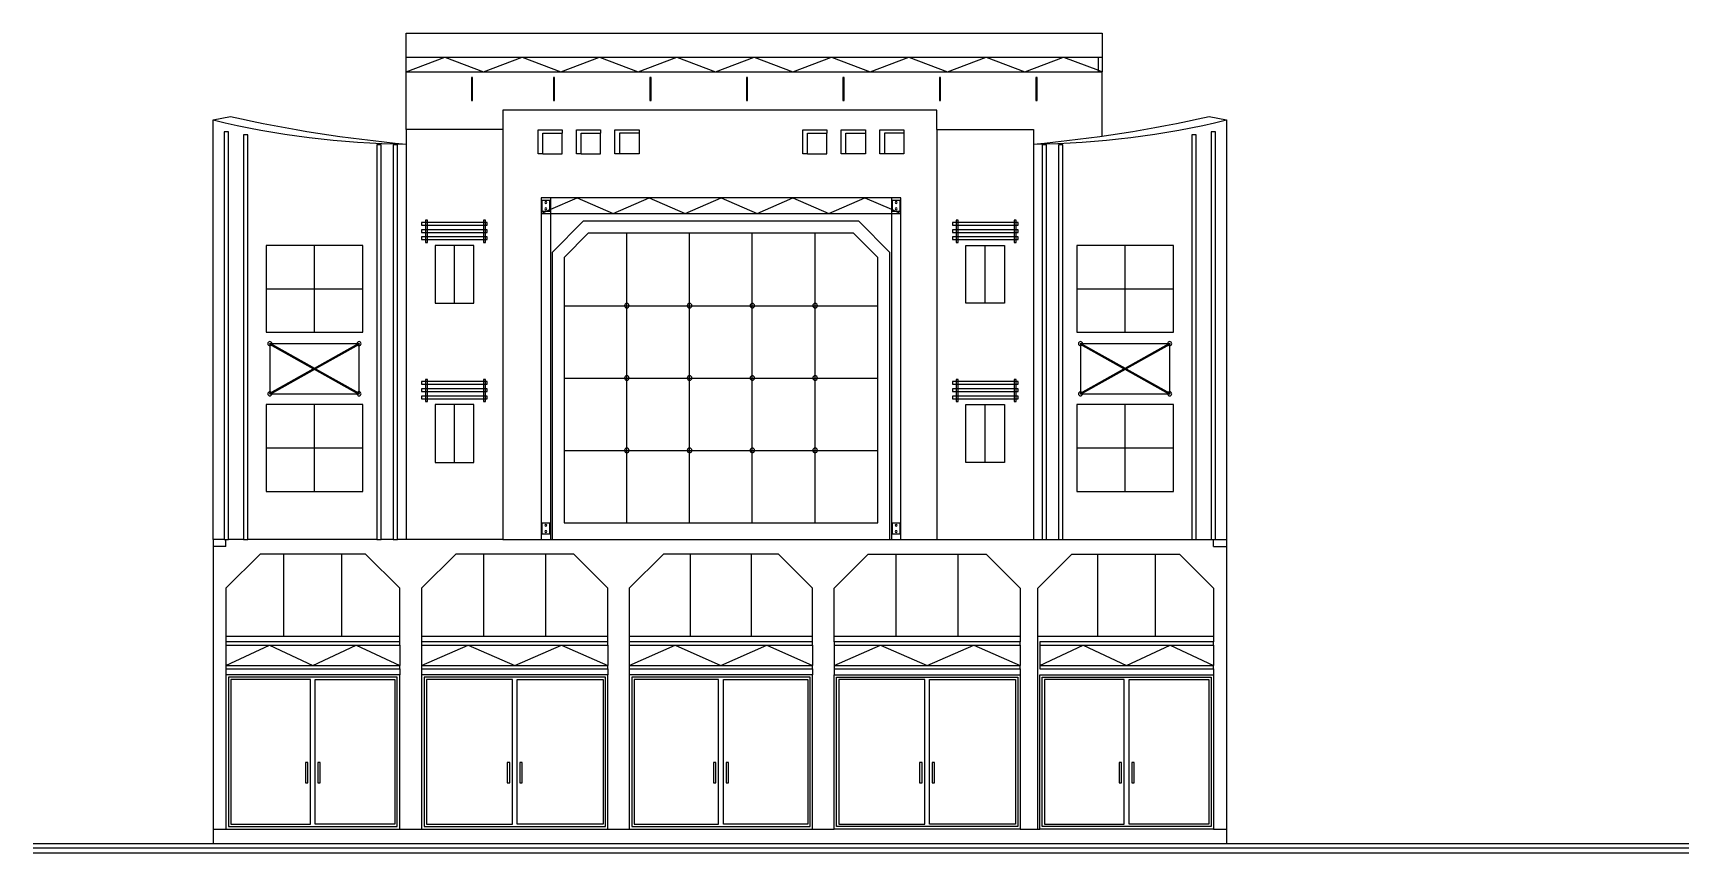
# Model space of a CAD drawing. Header units: inches. Extents: x 407.4 to 441.7, y 117.1 to 134.1.
import ezdxf

# ---------------------------------------------------------------- set-up
doc = ezdxf.new("R2010")
doc.units = ezdxf.units.IN
for name, color, linetype, lineweight in [('01_SOURCE_ARCHITECTURE', 7, 'Continuous', 25), ('02_OPENING_BOUNDARIES', 7, 'Continuous', 25), ('03_NEW_GLAZING', 7, 'Continuous', 25), ('04_EXPOSED_METAL', 7, 'Continuous', 25), ('05_TENSION_BRACES', 7, 'Continuous', 25), ('06_SOLAR_FINS', 7, 'Continuous', 25), ('07_FIXINGS', 7, 'Continuous', 25)]:
    doc.layers.add(name, color=color, linetype=linetype, lineweight=lineweight)

# ---------------------------------------------------------------- blocks, each defined once
blk = doc.blocks.new('HT_SOURCE_CENTRAL_OPENING')
at = {"layer": '02_OPENING_BOUNDARIES'}
blk.add_lwpolyline([(3.5, 0), (3.5, 5.954), (2.854, 6.6), (-2.854, 6.6), (-3.5, 5.954), (-3.5, 0)], dxfattribs=at)
blk.add_lwpolyline([(-3.25, 0.35), (-1.95, 0.35), (-0.65, 0.35), (0, 0.35), (0.65, 0.35), (1.95, 0.35), (3.25, 0.35), (3.25, 1.85), (3.25, 3.35), (3.25, 4.85), (3.25, 5.85), (2.75, 6.35), (1.95, 6.35), (0.65, 6.35), (0, 6.35), (-0.65, 6.35), (-1.95, 6.35), (-2.75, 6.35), (-3.25, 5.85), (-3.25, 4.85), (-3.25, 3.35), (-3.25, 1.85)], close=True, dxfattribs=at)
blk = doc.blocks.new('HT_CLERESTORY_2')
at = {"layer": '02_OPENING_BOUNDARIES'}
for points in [[(-0.154, 0), (-0.25, 0), (-0.25, 0.5), (0.25, 0.5), (0.25, 0.43)], [(-0.154, 0), (0.25, 0), (0.25, 0.43)], [(-0.154, 0), (-0.154, 0.43), (0.25, 0.43)]]:
    blk.add_lwpolyline(points, dxfattribs=at)
blk = doc.blocks.new('HT_CLERESTORY_1')
at = {"layer": '02_OPENING_BOUNDARIES'}
for points in [[(-0.154, 0), (-0.25, 0), (-0.25, 0.5), (0.25, 0.5), (0.25, 0.43)], [(-0.154, 0), (0.25, 0), (0.25, 0.43)], [(-0.154, 0), (-0.154, 0.43), (0.25, 0.43)]]:
    blk.add_lwpolyline(points, dxfattribs=at)
blk = doc.blocks.new('HT_SOURCE_STOREFRONT_1')
at = {"layer": '02_OPENING_BOUNDARIES'}
for points in [[(1.8, 3.88), (1.8, 4), (1.8, 4.993), (1.093, 5.7), (0.6, 5.7), (-0.6, 5.7), (-1.093, 5.7), (-1.8, 4.993), (-1.8, 4), (-1.8, 3.88)], [(-1.8, 3.32), (-1.8, 3.2)], [(1.8, 3.32), (1.8, 3.2)]]:
    blk.add_lwpolyline(points, dxfattribs=at)
blk = doc.blocks.new('HT_DOOR_ASSEMBLY_1')
at = {"layer": '02_OPENING_BOUNDARIES'}
blk.add_lwpolyline([(-1.8, 3.2), (-1.8, 0), (1.8, 0), (1.8, 3.2)], dxfattribs=at)
for points in [[(-1.75, 0.05), (1.75, 0.05), (1.75, 3.15), (-1.75, 3.15)], [(-1.7, 0.1), (-0.05, 0.1), (-0.05, 3.1), (-1.7, 3.1)], [(0.05, 0.1), (0.05, 3.1), (1.7, 3.1), (1.7, 0.1)]]:
    blk.add_lwpolyline(points, close=True, dxfattribs=at)
blk = doc.blocks.new('HT_SOURCE_STOREFRONT_5')
at = {"layer": '02_OPENING_BOUNDARIES'}
for points in [[(-1.84, 0), (-1.84, 4), (-1.84, 4.994), (-1.134, 5.7), (-0.6, 5.7), (0.6, 5.7), (1.093, 5.7), (1.8, 4.993), (1.8, 4), (1.8, 3.88)], [(1.8, 3.32), (1.8, 3.2)]]:
    blk.add_lwpolyline(points, dxfattribs=at)
blk = doc.blocks.new('HT_DOOR_ASSEMBLY_5')
at = {"layer": '02_OPENING_BOUNDARIES'}
blk.add_lwpolyline([(1.8, 3.2), (1.8, 0), (-1.8, 0), (-1.8, 3.2)], dxfattribs=at)
for points in [[(-1.75, 0.05), (-1.75, 3.15), (1.75, 3.15), (1.75, 0.05)], [(-1.7, 0.1), (-0.05, 0.1), (-0.05, 3.1), (-1.7, 3.1)], [(0.05, 0.1), (0.05, 3.1), (1.7, 3.1), (1.7, 0.1)]]:
    blk.add_lwpolyline(points, close=True, dxfattribs=at)
blk = doc.blocks.new('HT_SOURCE_STOREFRONT_2')
at = {"layer": '02_OPENING_BOUNDARIES'}
for points in [[(1.93, 3.88), (1.93, 4), (1.93, 4.993), (1.223, 5.7), (0.643, 5.7), (-0.643, 5.7), (-1.223, 5.7), (-1.93, 4.993), (-1.93, 4), (-1.93, 3.88)], [(-1.93, 3.32), (-1.93, 3.2)], [(1.93, 3.32), (1.93, 3.2)]]:
    blk.add_lwpolyline(points, dxfattribs=at)
blk = doc.blocks.new('HT_DOOR_ASSEMBLY_2')
at = {"layer": '02_OPENING_BOUNDARIES'}
blk.add_lwpolyline([(-1.93, 3.2), (-1.93, 0), (1.93, 0), (1.93, 3.2)], dxfattribs=at)
for points in [[(-1.88, 0.05), (1.88, 0.05), (1.88, 3.15), (-1.88, 3.15)], [(-1.83, 0.1), (-0.05, 0.1), (-0.05, 3.1), (-1.83, 3.1)], [(0.05, 0.1), (0.05, 3.1), (1.83, 3.1), (1.83, 0.1)]]:
    blk.add_lwpolyline(points, close=True, dxfattribs=at)
blk = doc.blocks.new('HT_SOURCE_STOREFRONT_4')
at = {"layer": '02_OPENING_BOUNDARIES'}
for points in [[(-1.93, 3.88), (-1.93, 4), (-1.93, 4.993), (-1.223, 5.7), (-0.643, 5.7), (0.643, 5.7), (1.223, 5.7), (1.93, 4.993), (1.93, 4), (1.93, 3.88)], [(-1.93, 3.32), (-1.93, 3.2)], [(1.93, 3.32), (1.93, 3.2)]]:
    blk.add_lwpolyline(points, dxfattribs=at)
blk = doc.blocks.new('HT_DOOR_ASSEMBLY_4')
at = {"layer": '02_OPENING_BOUNDARIES'}
blk.add_lwpolyline([(1.93, 3.2), (1.93, 0), (-1.93, 0), (-1.93, 3.2)], dxfattribs=at)
for points in [[(-1.88, 0.05), (-1.88, 3.15), (1.88, 3.15), (1.88, 0.05)], [(-1.83, 0.1), (-0.05, 0.1), (-0.05, 3.1), (-1.83, 3.1)], [(0.05, 0.1), (0.05, 3.1), (1.83, 3.1), (1.83, 0.1)]]:
    blk.add_lwpolyline(points, close=True, dxfattribs=at)
blk = doc.blocks.new('HT_SOURCE_STOREFRONT_3')
at = {"layer": '02_OPENING_BOUNDARIES'}
for points in [[(1.9, 3.88), (1.9, 4), (1.9, 4.993), (1.193, 5.7), (0.633, 5.7), (-0.633, 5.7), (-1.193, 5.7), (-1.9, 4.993), (-1.9, 4), (-1.9, 3.88)], [(-1.9, 3.32), (-1.9, 3.2)], [(1.9, 3.32), (1.9, 3.2)]]:
    blk.add_lwpolyline(points, dxfattribs=at)
blk = doc.blocks.new('HT_DOOR_ASSEMBLY_3')
at = {"layer": '02_OPENING_BOUNDARIES'}
blk.add_lwpolyline([(-1.9, 3.2), (-1.9, 0), (1.9, 0), (1.9, 3.2)], dxfattribs=at)
for points in [[(-1.85, 0.05), (1.85, 0.05), (1.85, 3.15), (-1.85, 3.15)], [(-1.8, 0.1), (-0.05, 0.1), (-0.05, 3.1), (-1.8, 3.1)], [(0.05, 0.1), (0.05, 3.1), (1.8, 3.1), (1.8, 0.1)]]:
    blk.add_lwpolyline(points, close=True, dxfattribs=at)
blk = doc.blocks.new('HT_CLERESTORY_3')
at = {"layer": '02_OPENING_BOUNDARIES'}
for points in [[(-0.154, 0), (-0.25, 0), (-0.25, 0.5), (0.25, 0.5), (0.25, 0.43)], [(0.25, 0.43), (0.25, 0), (-0.154, 0)], [(0.25, 0.43), (-0.154, 0.43), (-0.154, 0)]]:
    blk.add_lwpolyline(points, dxfattribs=at)
blk = doc.blocks.new('HT_CLERESTORY_5')
at = {"layer": '02_OPENING_BOUNDARIES'}
for points in [[(-0.154, 0), (-0.25, 0), (-0.25, 0.5), (0.25, 0.5), (0.25, 0.43)], [(0.25, 0.43), (0.25, 0), (-0.154, 0)], [(-0.154, 0), (-0.154, 0.43), (0.25, 0.43)]]:
    blk.add_lwpolyline(points, dxfattribs=at)
blk = doc.blocks.new('HT_CLERESTORY_6')
at = {"layer": '02_OPENING_BOUNDARIES'}
for points in [[(-0.154, 0), (-0.25, 0), (-0.25, 0.5), (0.25, 0.5), (0.25, 0.43)], [(0.25, 0.43), (0.25, 0), (-0.154, 0)], [(0.25, 0.43), (-0.154, 0.43), (-0.154, 0)]]:
    blk.add_lwpolyline(points, dxfattribs=at)
blk = doc.blocks.new('HT_CLERESTORY_4')
at = {"layer": '02_OPENING_BOUNDARIES'}
for points in [[(-0.154, 0), (-0.25, 0), (-0.25, 0.5), (0.25, 0.5), (0.25, 0.43)], [(-0.154, 0), (0.25, 0), (0.25, 0.43)], [(-0.154, 0), (-0.154, 0.43), (0.25, 0.43)]]:
    blk.add_lwpolyline(points, dxfattribs=at)
blk = doc.blocks.new('HT_WINDOW_E118')
at = {"layer": '02_OPENING_BOUNDARIES'}
blk.add_lwpolyline([(-0.4, 1.2), (-0.4, 0), (0, 0), (0.4, 0), (0.4, 1.2)], dxfattribs=at)
blk = doc.blocks.new('HT_WINDOW_E125')
at = {"layer": '02_OPENING_BOUNDARIES'}
blk.add_lwpolyline([(-0.4, 0), (0, 0), (0.4, 0), (0.4, 1.2), (0, 1.2), (-0.4, 1.2)], dxfattribs=at)
blk = doc.blocks.new('HT_WINDOW_E132')
at = {"layer": '02_OPENING_BOUNDARIES'}
blk.add_lwpolyline([(-0.4, 1.2), (0, 1.2), (0.4, 1.2)], dxfattribs=at)
blk = doc.blocks.new('HT_WINDOW_E13F')
at = {"layer": '02_OPENING_BOUNDARIES'}
blk.add_lwpolyline([(-0.4, 0), (-0.4, 1.2), (0, 1.2), (0.4, 1.2)], dxfattribs=at)
blk = doc.blocks.new('HT_WINDOW_E178')
at = {"layer": '02_OPENING_BOUNDARIES'}
blk.add_lwpolyline([(-1, 0), (0, 0), (1, 0)], dxfattribs=at)
blk = doc.blocks.new('HT_WINDOW_E196')
at = {"layer": '02_OPENING_BOUNDARIES'}
blk.add_lwpolyline([(-1, 1.8), (-1, 0.9), (-1, 0), (0, 0), (1, 0), (1, 0.9), (1, 1.8)], dxfattribs=at)
blk = doc.blocks.new('HT_WINDOW_E1D4')
at = {"layer": '02_OPENING_BOUNDARIES'}
blk.add_lwpolyline([(1, 0), (1, 0.9), (1, 1.8), (0, 1.8), (-1, 1.8)], dxfattribs=at)
blk = doc.blocks.new('HT_STOREFRONT_1')
at = {"layer": '02_OPENING_BOUNDARIES'}
for points in [[(-1.8, 4), (-0.6, 4), (0.6, 4), (1.8, 4)], [(1.8, 3.2), (-1.8, 3.2)]]:
    blk.add_lwpolyline(points, dxfattribs=at)
blk = doc.blocks.new('HT_TRANSOM_GRID_1')
at = {"layer": '03_NEW_GLAZING'}
for points in [[(-0.6, 0), (-0.6, 1.7)], [(0.6, 0), (0.6, 1.7)]]:
    blk.add_lwpolyline(points, dxfattribs=at)
blk = doc.blocks.new('HT_LATTICE_BEAM_1')
at = {"layer": '04_EXPOSED_METAL'}
for points in [[(1.8, 0.61), (1.8, 0.68), (-1.8, 0.68), (-1.8, 0.61)], [(-1.8, 0.19), (-0.9, 0.61)], [(-1.8, 0.61), (-1.8, 0.19)], [(-1.8, 0.61), (-0.9, 0.61)], [(-0.9, 0.61), (0.9, 0.61)], [(-0.9, 0.61), (0, 0.19)], [(0, 0.19), (0.9, 0.61)], [(0.9, 0.61), (1.8, 0.61)], [(0.9, 0.61), (1.8, 0.19)], [(1.8, 0.61), (1.8, 0.19)], [(-1.8, 0.19), (0, 0.19)], [(-1.8, 0.19), (-1.8, 0.12), (1.8, 0.12), (1.8, 0.19)], [(0, 0.19), (1.8, 0.19)]]:
    blk.add_lwpolyline(points, dxfattribs=at)
blk = doc.blocks.new('HT_DOOR_PULL_1_-1')
at = {"layer": '07_FIXINGS'}
blk.add_lwpolyline([(-0.025, -0.14), (0.025, -0.14), (0.025, 0.28), (-0.025, 0.28)], close=True, dxfattribs=at)
blk = doc.blocks.new('HT_DOOR_PULL_1_1')
at = {"layer": '07_FIXINGS'}
blk.add_lwpolyline([(-0.025, -0.14), (0.025, -0.14), (0.025, 0.28), (-0.025, 0.28)], close=True, dxfattribs=at)
blk = doc.blocks.new('HT_STOREFRONT_2')
at = {"layer": '02_OPENING_BOUNDARIES'}
for points in [[(-1.93, 4), (-0.643, 4), (0.643, 4), (1.93, 4)], [(1.93, 3.2), (-1.93, 3.2)]]:
    blk.add_lwpolyline(points, dxfattribs=at)
blk = doc.blocks.new('HT_TRANSOM_GRID_2')
at = {"layer": '03_NEW_GLAZING'}
for points in [[(-0.643, 0), (-0.643, 1.7)], [(0.643, 0), (0.643, 1.7)]]:
    blk.add_lwpolyline(points, dxfattribs=at)
blk = doc.blocks.new('HT_LATTICE_BEAM_2')
at = {"layer": '04_EXPOSED_METAL'}
for points in [[(1.93, 0.61), (1.93, 0.68), (-1.93, 0.68), (-1.93, 0.61)], [(-1.93, 0.19), (-0.965, 0.61)], [(-1.93, 0.61), (-1.93, 0.19)], [(-1.93, 0.61), (-0.965, 0.61)], [(-0.965, 0.61), (0.965, 0.61)], [(-0.965, 0.61), (0, 0.19)], [(0, 0.19), (0.965, 0.61)], [(0.965, 0.61), (1.93, 0.61)], [(0.965, 0.61), (1.93, 0.19)], [(1.93, 0.61), (1.93, 0.19)], [(-1.93, 0.19), (0, 0.19)], [(-1.93, 0.19), (-1.93, 0.12), (1.93, 0.12), (1.93, 0.19)], [(0, 0.19), (1.93, 0.19)]]:
    blk.add_lwpolyline(points, dxfattribs=at)
blk = doc.blocks.new('HT_DOOR_PULL_2_-1')
at = {"layer": '07_FIXINGS'}
blk.add_lwpolyline([(-0.025, -0.14), (0.025, -0.14), (0.025, 0.28), (-0.025, 0.28)], close=True, dxfattribs=at)
blk = doc.blocks.new('HT_DOOR_PULL_2_1')
at = {"layer": '07_FIXINGS'}
blk.add_lwpolyline([(-0.025, -0.14), (0.025, -0.14), (0.025, 0.28), (-0.025, 0.28)], close=True, dxfattribs=at)
blk = doc.blocks.new('HT_STOREFRONT_3')
at = {"layer": '02_OPENING_BOUNDARIES'}
for points in [[(-1.9, 4), (-0.633, 4), (0.633, 4), (1.9, 4)], [(1.9, 3.2), (-1.9, 3.2)]]:
    blk.add_lwpolyline(points, dxfattribs=at)
blk = doc.blocks.new('HT_TRANSOM_GRID_3')
at = {"layer": '03_NEW_GLAZING'}
for points in [[(-0.633, 0), (-0.633, 1.7)], [(0.633, 0), (0.633, 1.7)]]:
    blk.add_lwpolyline(points, dxfattribs=at)
blk = doc.blocks.new('HT_LATTICE_BEAM_3')
at = {"layer": '04_EXPOSED_METAL'}
for points in [[(1.9, 0.61), (1.9, 0.68), (-1.9, 0.68), (-1.9, 0.61)], [(-1.9, 0.19), (-0.95, 0.61)], [(-1.9, 0.61), (-1.9, 0.19)], [(-1.9, 0.61), (-0.95, 0.61)], [(-0.95, 0.61), (0.95, 0.61)], [(-0.95, 0.61), (0, 0.19)], [(0, 0.19), (0.95, 0.61)], [(0.95, 0.61), (1.9, 0.61)], [(0.95, 0.61), (1.9, 0.19)], [(1.9, 0.61), (1.9, 0.19)], [(-1.9, 0.19), (0, 0.19)], [(-1.9, 0.19), (-1.9, 0.12), (1.9, 0.12), (1.9, 0.19)], [(0, 0.19), (1.9, 0.19)]]:
    blk.add_lwpolyline(points, dxfattribs=at)
blk = doc.blocks.new('HT_DOOR_PULL_3_-1')
at = {"layer": '07_FIXINGS'}
blk.add_lwpolyline([(-0.025, -0.14), (0.025, -0.14), (0.025, 0.28), (-0.025, 0.28)], close=True, dxfattribs=at)
blk = doc.blocks.new('HT_DOOR_PULL_3_1')
at = {"layer": '07_FIXINGS'}
blk.add_lwpolyline([(-0.025, -0.14), (0.025, -0.14), (0.025, 0.28), (-0.025, 0.28)], close=True, dxfattribs=at)
blk = doc.blocks.new('HT_STOREFRONT_4')
at = {"layer": '02_OPENING_BOUNDARIES'}
for points in [[(-1.93, 4), (-0.643, 4), (0.643, 4), (1.93, 4)], [(-1.93, 3.2), (1.93, 3.2)]]:
    blk.add_lwpolyline(points, dxfattribs=at)
blk = doc.blocks.new('HT_TRANSOM_GRID_4')
at = {"layer": '03_NEW_GLAZING'}
for points in [[(-0.643, 0), (-0.643, 1.7)], [(0.643, 0), (0.643, 1.7)]]:
    blk.add_lwpolyline(points, dxfattribs=at)
blk = doc.blocks.new('HT_LATTICE_BEAM_4')
at = {"layer": '04_EXPOSED_METAL'}
for points in [[(1.93, 0.61), (1.93, 0.68), (-1.93, 0.68), (-1.93, 0.61)], [(-1.93, 0.19), (-0.965, 0.61)], [(-1.93, 0.61), (-1.93, 0.19)], [(-1.93, 0.61), (-0.965, 0.61)], [(-0.965, 0.61), (0.965, 0.61)], [(-0.965, 0.61), (0, 0.19)], [(0, 0.19), (0.965, 0.61)], [(0.965, 0.61), (1.93, 0.61)], [(0.965, 0.61), (1.93, 0.19)], [(1.93, 0.61), (1.93, 0.19)], [(-1.93, 0.19), (0, 0.19)], [(-1.93, 0.19), (-1.93, 0.12), (1.93, 0.12), (1.93, 0.19)], [(0, 0.19), (1.93, 0.19)]]:
    blk.add_lwpolyline(points, dxfattribs=at)
blk = doc.blocks.new('HT_DOOR_PULL_4_-1')
at = {"layer": '07_FIXINGS'}
blk.add_lwpolyline([(-0.025, -0.14), (0.025, -0.14), (0.025, 0.28), (-0.025, 0.28)], close=True, dxfattribs=at)
blk = doc.blocks.new('HT_DOOR_PULL_4_1')
at = {"layer": '07_FIXINGS'}
blk.add_lwpolyline([(-0.025, -0.14), (0.025, -0.14), (0.025, 0.28), (-0.025, 0.28)], close=True, dxfattribs=at)
blk = doc.blocks.new('HT_STOREFRONT_5')
at = {"layer": '02_OPENING_BOUNDARIES'}
for points in [[(-1.84, 4), (-1.8, 4), (-0.6, 4), (0.6, 4), (1.8, 4)], [(-1.8, 3.2), (1.8, 3.2)]]:
    blk.add_lwpolyline(points, dxfattribs=at)
blk = doc.blocks.new('HT_TRANSOM_GRID_5')
at = {"layer": '03_NEW_GLAZING'}
for points in [[(-0.6, 0), (-0.6, 1.7)], [(0.6, 0), (0.6, 1.7)]]:
    blk.add_lwpolyline(points, dxfattribs=at)
blk = doc.blocks.new('HT_LATTICE_BEAM_5')
at = {"layer": '04_EXPOSED_METAL'}
for points in [[(1.8, 0.61), (1.8, 0.68), (-1.8, 0.68), (-1.8, 0.61)], [(-1.8, 0.19), (-0.9, 0.61)], [(-1.8, 0.61), (-1.8, 0.19)], [(-1.8, 0.61), (-0.9, 0.61)], [(-0.9, 0.61), (0.9, 0.61)], [(-0.9, 0.61), (0, 0.19)], [(0, 0.19), (0.9, 0.61)], [(0.9, 0.61), (1.8, 0.61)], [(0.9, 0.61), (1.8, 0.19)], [(1.8, 0.61), (1.8, 0.19)], [(-1.8, 0.19), (0, 0.19)], [(-1.8, 0.19), (-1.8, 0.12), (1.8, 0.12), (1.8, 0.19)], [(0, 0.19), (1.8, 0.19)]]:
    blk.add_lwpolyline(points, dxfattribs=at)
blk = doc.blocks.new('HT_DOOR_PULL_5_-1')
at = {"layer": '07_FIXINGS'}
blk.add_lwpolyline([(-0.025, -0.14), (0.025, -0.14), (0.025, 0.28), (-0.025, 0.28)], close=True, dxfattribs=at)
blk = doc.blocks.new('HT_DOOR_PULL_5_1')
at = {"layer": '07_FIXINGS'}
blk.add_lwpolyline([(-0.025, -0.14), (0.025, -0.14), (0.025, 0.28), (-0.025, 0.28)], close=True, dxfattribs=at)
blk = doc.blocks.new('HT_MAIN_POINT_FIXED_GLAZING')
at = {"layer": '03_NEW_GLAZING'}
for points in [[(-1.95, 4.64), (-1.95, 6)], [(-0.65, 4.64), (-0.65, 6)], [(0.65, 4.64), (0.65, 6)], [(1.95, 4.64), (1.95, 6)], [(-3.25, 4.5), (-2.09, 4.5)], [(-1.998, 4.5), (-1.95, 4.5)], [(-1.95, 4.5), (-1.95, 4.548)], [(-1.95, 4.452), (-1.95, 4.5)], [(-1.95, 4.5), (-1.902, 4.5)], [(-1.81, 4.5), (-0.79, 4.5)], [(-0.698, 4.5), (-0.65, 4.5)], [(-0.65, 4.5), (-0.65, 4.548)], [(-0.65, 4.452), (-0.65, 4.5)], [(-0.65, 4.5), (-0.602, 4.5)], [(-0.51, 4.5), (0.51, 4.5)], [(0.602, 4.5), (0.65, 4.5)], [(0.65, 4.5), (0.65, 4.548)], [(0.65, 4.452), (0.65, 4.5)], [(0.65, 4.5), (0.698, 4.5)], [(0.79, 4.5), (1.81, 4.5)], [(1.902, 4.5), (1.95, 4.5)], [(1.95, 4.5), (1.95, 4.548)], [(1.95, 4.452), (1.95, 4.5)], [(1.95, 4.5), (1.998, 4.5)], [(2.09, 4.5), (3.25, 4.5)], [(-1.95, 3.14), (-1.95, 4.36)], [(-0.65, 3.14), (-0.65, 4.36)], [(0.65, 3.14), (0.65, 4.36)], [(1.95, 3.14), (1.95, 4.36)], [(-3.25, 3), (-2.09, 3)], [(-1.998, 3), (-1.95, 3)], [(-1.95, 3), (-1.95, 3.048)], [(-1.95, 2.952), (-1.95, 3)], [(-1.95, 3), (-1.902, 3)], [(-1.95, 1.64), (-1.95, 2.86)], [(-1.81, 3), (-0.79, 3)], [(-0.698, 3), (-0.65, 3)], [(-0.65, 3), (-0.65, 3.048)], [(-0.65, 2.952), (-0.65, 3)], [(-0.65, 3), (-0.602, 3)], [(-0.65, 1.64), (-0.65, 2.86)], [(-0.51, 3), (0.51, 3)], [(0.602, 3), (0.65, 3)], [(0.65, 3), (0.65, 3.048)], [(0.65, 2.952), (0.65, 3)], [(0.65, 3), (0.698, 3)], [(0.65, 1.64), (0.65, 2.86)], [(0.79, 3), (1.81, 3)], [(1.902, 3), (1.95, 3)], [(1.95, 3), (1.95, 3.048)], [(1.95, 2.952), (1.95, 3)], [(1.95, 3), (1.998, 3)], [(1.95, 1.64), (1.95, 2.86)], [(2.09, 3), (3.25, 3)], [(-3.25, 1.5), (-2.09, 1.5)], [(-1.998, 1.5), (-1.95, 1.5)], [(-1.95, 1.5), (-1.95, 1.548)], [(-1.95, 1.452), (-1.95, 1.5)], [(-1.95, 1.5), (-1.902, 1.5)], [(-1.81, 1.5), (-0.79, 1.5)], [(-0.698, 1.5), (-0.65, 1.5)], [(-0.65, 1.5), (-0.65, 1.548)], [(-0.65, 1.452), (-0.65, 1.5)], [(-0.65, 1.5), (-0.602, 1.5)], [(-0.51, 1.5), (0.51, 1.5)], [(0.602, 1.5), (0.65, 1.5)], [(0.65, 1.5), (0.65, 1.548)], [(0.65, 1.452), (0.65, 1.5)], [(0.65, 1.5), (0.698, 1.5)], [(0.79, 1.5), (1.81, 1.5)], [(1.902, 1.5), (1.95, 1.5)], [(1.95, 1.5), (1.95, 1.548)], [(1.95, 1.452), (1.95, 1.5)], [(1.95, 1.5), (1.998, 1.5)], [(2.09, 1.5), (3.25, 1.5)], [(-1.95, 0), (-1.95, 1.36)], [(-0.65, 0), (-0.65, 1.36)], [(0.65, 0), (0.65, 1.36)], [(1.95, 0), (1.95, 1.36)]]:
    blk.add_lwpolyline(points, dxfattribs=at)
blk = doc.blocks.new('HT_SPIDER_FIXING_0_0')
at = {"layer": '07_FIXINGS'}
for points in [[(-0.14, 0), (-0.048, 0)], [(0, 0.048), (0, 0.14)], [(0.048, 0), (0.14, 0)], [(0, -0.14), (0, -0.048)]]:
    blk.add_lwpolyline(points, dxfattribs=at)
blk.add_lwpolyline([(0.048, 0, 1), (-0.048, 0, 1)], format="xyb", close=True, dxfattribs=at)
blk = doc.blocks.new('HT_SPIDER_FIXING_0_1')
at = {"layer": '07_FIXINGS'}
for points in [[(-0.14, 0), (-0.048, 0)], [(0, 0.048), (0, 0.14)], [(0.048, 0), (0.14, 0)], [(0, -0.14), (0, -0.048)]]:
    blk.add_lwpolyline(points, dxfattribs=at)
blk.add_lwpolyline([(0.048, 0, 1), (-0.048, 0, 1)], format="xyb", close=True, dxfattribs=at)
blk = doc.blocks.new('HT_SPIDER_FIXING_0_2')
at = {"layer": '07_FIXINGS'}
for points in [[(-0.14, 0), (-0.048, 0)], [(0, 0.048), (0, 0.14)], [(0.048, 0), (0.14, 0)], [(0, -0.14), (0, -0.048)]]:
    blk.add_lwpolyline(points, dxfattribs=at)
blk.add_lwpolyline([(0.048, 0, 1), (-0.048, 0, 1)], format="xyb", close=True, dxfattribs=at)
blk = doc.blocks.new('HT_SPIDER_FIXING_1_0')
at = {"layer": '07_FIXINGS'}
for points in [[(-0.14, 0), (-0.048, 0)], [(0, 0.048), (0, 0.14)], [(0.048, 0), (0.14, 0)], [(0, -0.14), (0, -0.048)]]:
    blk.add_lwpolyline(points, dxfattribs=at)
blk.add_lwpolyline([(0.048, 0, 1), (-0.048, 0, 1)], format="xyb", close=True, dxfattribs=at)
blk = doc.blocks.new('HT_SPIDER_FIXING_1_1')
at = {"layer": '07_FIXINGS'}
for points in [[(-0.14, 0), (-0.048, 0)], [(0, 0.048), (0, 0.14)], [(0.048, 0), (0.14, 0)], [(0, -0.14), (0, -0.048)]]:
    blk.add_lwpolyline(points, dxfattribs=at)
blk.add_lwpolyline([(0.048, 0, 1), (-0.048, 0, 1)], format="xyb", close=True, dxfattribs=at)
blk = doc.blocks.new('HT_SPIDER_FIXING_1_2')
at = {"layer": '07_FIXINGS'}
for points in [[(-0.14, 0), (-0.048, 0)], [(0, 0.048), (0, 0.14)], [(0.048, 0), (0.14, 0)], [(0, -0.14), (0, -0.048)]]:
    blk.add_lwpolyline(points, dxfattribs=at)
blk.add_lwpolyline([(0.048, 0, 1), (-0.048, 0, 1)], format="xyb", close=True, dxfattribs=at)
blk = doc.blocks.new('HT_SPIDER_FIXING_2_0')
at = {"layer": '07_FIXINGS'}
for points in [[(-0.14, 0), (-0.048, 0)], [(0, 0.048), (0, 0.14)], [(0.048, 0), (0.14, 0)], [(0, -0.14), (0, -0.048)]]:
    blk.add_lwpolyline(points, dxfattribs=at)
blk.add_lwpolyline([(0.048, 0, 1), (-0.048, 0, 1)], format="xyb", close=True, dxfattribs=at)
blk = doc.blocks.new('HT_SPIDER_FIXING_2_1')
at = {"layer": '07_FIXINGS'}
for points in [[(-0.14, 0), (-0.048, 0)], [(0, 0.048), (0, 0.14)], [(0.048, 0), (0.14, 0)], [(0, -0.14), (0, -0.048)]]:
    blk.add_lwpolyline(points, dxfattribs=at)
blk.add_lwpolyline([(0.048, 0, 1), (-0.048, 0, 1)], format="xyb", close=True, dxfattribs=at)
blk = doc.blocks.new('HT_SPIDER_FIXING_2_2')
at = {"layer": '07_FIXINGS'}
for points in [[(-0.14, 0), (-0.048, 0)], [(0, 0.048), (0, 0.14)], [(0.048, 0), (0.14, 0)], [(0, -0.14), (0, -0.048)]]:
    blk.add_lwpolyline(points, dxfattribs=at)
blk.add_lwpolyline([(0.048, 0, 1), (-0.048, 0, 1)], format="xyb", close=True, dxfattribs=at)
blk = doc.blocks.new('HT_SPIDER_FIXING_3_0')
at = {"layer": '07_FIXINGS'}
for points in [[(-0.14, 0), (-0.048, 0)], [(0, 0.048), (0, 0.14)], [(0.048, 0), (0.14, 0)], [(0, -0.14), (0, -0.048)]]:
    blk.add_lwpolyline(points, dxfattribs=at)
blk.add_lwpolyline([(0.048, 0, 1), (-0.048, 0, 1)], format="xyb", close=True, dxfattribs=at)
blk = doc.blocks.new('HT_SPIDER_FIXING_3_1')
at = {"layer": '07_FIXINGS'}
for points in [[(-0.14, 0), (-0.048, 0)], [(0, 0.048), (0, 0.14)], [(0.048, 0), (0.14, 0)], [(0, -0.14), (0, -0.048)]]:
    blk.add_lwpolyline(points, dxfattribs=at)
blk.add_lwpolyline([(0.048, 0, 1), (-0.048, 0, 1)], format="xyb", close=True, dxfattribs=at)
blk = doc.blocks.new('HT_SPIDER_FIXING_3_2')
at = {"layer": '07_FIXINGS'}
for points in [[(-0.14, 0), (-0.048, 0)], [(0, 0.048), (0, 0.14)], [(0.048, 0), (0.14, 0)], [(0, -0.14), (0, -0.048)]]:
    blk.add_lwpolyline(points, dxfattribs=at)
blk.add_lwpolyline([(0.048, 0, 1), (-0.048, 0, 1)], format="xyb", close=True, dxfattribs=at)
blk = doc.blocks.new('HT_MAIN_METAL_PORTAL')
at = {"layer": '04_EXPOSED_METAL'}
for points in [[(-3.529, 7.082), (-3.729, 7.082), (-3.729, 6.762)], [(-3.529, 6.848), (-2.983, 7.082)], [(-3.529, 6.848), (-3.529, 7.082)], [(-2.983, 7.082), (-3.529, 7.082)], [(-1.491, 7.082), (-2.983, 7.082)], [(-2.983, 7.082), (-2.237, 6.762)], [(-2.237, 6.762), (-1.491, 7.082)], [(0.001, 7.082), (-1.491, 7.082)], [(-1.491, 7.082), (-0.745, 6.762)], [(-0.745, 6.762), (0.001, 7.082)], [(1.493, 7.082), (0.001, 7.082)], [(0.001, 7.082), (0.747, 6.762)], [(0.747, 6.762), (1.493, 7.082)], [(2.985, 7.082), (1.493, 7.082)], [(1.493, 7.082), (2.239, 6.762)], [(2.239, 6.762), (2.985, 7.082)], [(3.531, 7.082), (2.985, 7.082)], [(2.985, 7.082), (3.531, 6.848)], [(3.531, 7.082), (3.531, 6.848)], [(3.731, 6.762), (3.731, 7.082), (3.531, 7.082)], [(-3.729, 6.762), (-3.613, 6.812), (-3.544, 6.841), (-3.529, 6.848)], [(-3.729, 6.762), (-3.529, 6.762)], [(-3.729, 6.762), (-3.729, 0), (-3.529, 0), (-3.529, 6.762)], [(-3.529, 6.762), (-3.529, 6.848)], [(-3.529, 6.762), (-2.237, 6.762)], [(-2.237, 6.762), (-0.745, 6.762)], [(-0.745, 6.762), (0.747, 6.762)], [(0.747, 6.762), (2.239, 6.762)], [(2.239, 6.762), (3.531, 6.762)], [(3.531, 6.848), (3.531, 6.762)], [(3.531, 6.848), (3.546, 6.841), (3.614, 6.812), (3.731, 6.762)], [(3.531, 6.762), (3.731, 6.762)], [(3.531, 6.762), (3.531, 0), (3.731, 0), (3.731, 6.762)]]:
    blk.add_lwpolyline(points, dxfattribs=at)
blk = doc.blocks.new('HT_LEFT_TENSION_PANEL')
at = {"layer": '05_TENSION_BRACES'}
for points in [[(-0.925, 1.026), (-0.931, 1.03), (-0.925, 1.04)], [(-0.925, 1.04), (-0.919, 1.05), (-0.901, 1.04)], [(-0.925, 1.04), (-0.925, 1.026)], [(-0.901, 1.04), (-0.925, 1.04)], [(0.901, 1.04), (-0.901, 1.04)], [(-0.901, 1.04), (0, 0.534)], [(0, 0.534), (0.901, 1.04)], [(0.901, 1.04), (0.919, 1.05), (0.925, 1.04)], [(0.925, 1.04), (0.901, 1.04)], [(0.925, 1.04), (0.931, 1.03), (0.925, 1.026)], [(0.925, 1.026), (0.925, 1.04)], [(-0.925, 1.026), (-0.925, 0.014)], [(-0.024, 0.52), (-0.925, 1.026)], [(0.925, 1.026), (0.024, 0.52)], [(0.925, 0.014), (0.925, 1.026)], [(-0.925, 0.014), (-0.024, 0.52)], [(0, 0.506), (-0.901, 0)], [(-0.024, 0.52), (0, 0.534)], [(0, 0.506), (-0.024, 0.52)], [(0, 0.534), (0.024, 0.52)], [(0.024, 0.52), (0, 0.506)], [(0.901, 0), (0, 0.506)], [(0.024, 0.52), (0.925, 0.014)], [(-0.925, 0), (-0.931, 0.01), (-0.925, 0.014)], [(-0.925, 0.014), (-0.925, 0)], [(-0.925, 0), (-0.901, 0)], [(-0.901, 0), (-0.919, -0.01), (-0.925, 0)], [(-0.901, 0), (0.901, 0)], [(0.901, 0), (0.925, 0)], [(0.925, 0), (0.919, -0.01), (0.901, 0)], [(0.925, 0.014), (0.931, 0.01), (0.925, 0)], [(0.925, 0), (0.925, 0.014)]]:
    blk.add_lwpolyline(points, dxfattribs=at)
at = {"layer": '07_FIXINGS'}
for points in [[(-0.883, 1.04, 1), (-0.967, 1.04, 1)], [(0.967, 1.04, 1), (0.883, 1.04, 1)], [(-0.883, 0, 1), (-0.967, 0, 1)], [(0.967, 0, 1), (0.883, 0, 1)]]:
    blk.add_lwpolyline(points, format="xyb", close=True, dxfattribs=at)
blk = doc.blocks.new('HT_RIGHT_TENSION_PANEL')
at = {"layer": '05_TENSION_BRACES'}
for points in [[(-0.925, 1.026), (-0.931, 1.03), (-0.925, 1.04)], [(-0.925, 1.04), (-0.919, 1.05), (-0.901, 1.04)], [(-0.925, 1.04), (-0.925, 1.026)], [(-0.901, 1.04), (-0.925, 1.04)], [(0.901, 1.04), (-0.901, 1.04)], [(-0.901, 1.04), (0, 0.534)], [(0, 0.534), (0.901, 1.04)], [(0.901, 1.04), (0.919, 1.05), (0.925, 1.04)], [(0.925, 1.04), (0.901, 1.04)], [(0.925, 1.04), (0.931, 1.03), (0.925, 1.026)], [(0.925, 1.026), (0.925, 1.04)], [(-0.925, 1.026), (-0.925, 0.014)], [(-0.024, 0.52), (-0.925, 1.026)], [(0.925, 1.026), (0.024, 0.52)], [(0.925, 0.014), (0.925, 1.026)], [(-0.925, 0.014), (-0.024, 0.52)], [(0, 0.506), (-0.901, 0)], [(-0.024, 0.52), (0, 0.534)], [(0, 0.506), (-0.024, 0.52)], [(0, 0.534), (0.024, 0.52)], [(0.024, 0.52), (0, 0.506)], [(0.901, 0), (0, 0.506)], [(0.024, 0.52), (0.925, 0.014)], [(-0.925, 0), (-0.931, 0.01), (-0.925, 0.014)], [(-0.925, 0.014), (-0.925, 0)], [(-0.925, 0), (-0.901, 0)], [(-0.901, 0), (-0.919, -0.01), (-0.925, 0)], [(-0.901, 0), (0.901, 0)], [(0.901, 0), (0.925, 0)], [(0.925, 0), (0.919, -0.01), (0.901, 0)], [(0.925, 0.014), (0.931, 0.01), (0.925, 0)], [(0.925, 0), (0.925, 0.014)]]:
    blk.add_lwpolyline(points, dxfattribs=at)
at = {"layer": '07_FIXINGS'}
for points in [[(-0.883, 1.04, 1), (-0.967, 1.04, 1)], [(0.967, 1.04, 1), (0.883, 1.04, 1)], [(-0.883, 0, 1), (-0.967, 0, 1)], [(0.967, 0, 1), (0.883, 0, 1)]]:
    blk.add_lwpolyline(points, format="xyb", close=True, dxfattribs=at)
blk = doc.blocks.new('HT_ROOF_OPEN_WEB_BEAM')
at = {"layer": '04_EXPOSED_METAL'}
for points in [[(-7.212, 0), (-6.41, 0.3)], [(-7.212, 0), (-7.212, 0.3), (-6.41, 0.3)], [(-7.212, 0), (-5.609, 0)], [(-6.41, 0.3), (-4.808, 0.3)], [(-6.41, 0.3), (-5.609, 0)], [(-5.609, 0), (-4.808, 0.3)], [(-5.609, 0), (-4.006, 0)], [(-4.808, 0.3), (-3.205, 0.3)], [(-4.808, 0.3), (-4.006, 0)], [(-4.006, 0), (-3.205, 0.3)], [(-4.006, 0), (-2.404, 0)], [(-3.205, 0.3), (-1.603, 0.3)], [(-3.205, 0.3), (-2.404, 0)], [(-2.404, 0), (-1.603, 0.3)], [(-2.404, 0), (-0.801, 0)], [(-1.603, 0.3), (0, 0.3)], [(-1.603, 0.3), (-0.801, 0)], [(-0.801, 0), (0, 0.3)], [(-0.801, 0), (0.801, 0)], [(0, 0.3), (1.603, 0.3)], [(0, 0.3), (0.801, 0)], [(0.801, 0), (1.603, 0.3)], [(0.801, 0), (2.404, 0)], [(1.603, 0.3), (3.205, 0.3)], [(1.603, 0.3), (2.404, 0)], [(2.404, 0), (3.205, 0.3)], [(2.404, 0), (4.006, 0)], [(3.205, 0.3), (4.808, 0.3)], [(3.205, 0.3), (4.006, 0)], [(4.006, 0), (4.808, 0.3)], [(4.006, 0), (5.609, 0)], [(4.808, 0.3), (6.41, 0.3)], [(4.808, 0.3), (5.609, 0)], [(5.609, 0), (6.41, 0.3)], [(5.609, 0), (7.132, 0), (7.212, 0), (7.212, 0)], [(6.41, 0.3), (7.132, 0.3), (7.212, 0.3), (7.212, 0.3), (7.212, 0)], [(6.41, 0.3), (7.132, 0.03), (7.212, 0)]]:
    blk.add_lwpolyline(points, dxfattribs=at)
blk = doc.blocks.new('HT_FRAME_CLOSURE_E118')
at = {"layer": '02_OPENING_BOUNDARIES'}
blk.add_lwpolyline([(0.4, 1.2), (0, 1.2), (-0.4, 1.2)], dxfattribs=at)
blk = doc.blocks.new('HT_SIDE_GLAZING_E118')
at = {"layer": '03_NEW_GLAZING'}
blk.add_lwpolyline([(0, 0), (0, 1.2)], dxfattribs=at)
blk = doc.blocks.new('HT_FRAME_CLOSURE_E125')
at = {"layer": '02_OPENING_BOUNDARIES'}
blk.add_lwpolyline([(-0.4, 1.2), (-0.4, 0)], dxfattribs=at)
blk = doc.blocks.new('HT_SIDE_GLAZING_E125')
at = {"layer": '03_NEW_GLAZING'}
blk.add_lwpolyline([(0, 0), (0, 1.2)], dxfattribs=at)
blk = doc.blocks.new('HT_FRAME_CLOSURE_E132')
at = {"layer": '02_OPENING_BOUNDARIES'}
blk.add_lwpolyline([(0.4, 1.2), (0.4, 0), (0, 0), (-0.4, 0), (-0.4, 1.2)], dxfattribs=at)
blk = doc.blocks.new('HT_SIDE_GLAZING_E132')
at = {"layer": '03_NEW_GLAZING'}
blk.add_lwpolyline([(0, 0), (0, 1.2)], dxfattribs=at)
blk = doc.blocks.new('HT_FRAME_CLOSURE_E13F')
at = {"layer": '02_OPENING_BOUNDARIES'}
blk.add_lwpolyline([(0.4, 1.2), (0.4, 0), (0, 0), (-0.4, 0)], dxfattribs=at)
blk = doc.blocks.new('HT_SIDE_GLAZING_E13F')
at = {"layer": '03_NEW_GLAZING'}
blk.add_lwpolyline([(0, 0), (0, 1.2)], dxfattribs=at)
blk = doc.blocks.new('HT_FRAME_CLOSURE_E178')
at = {"layer": '02_OPENING_BOUNDARIES'}
blk.add_lwpolyline([(1, 0), (1, 0.9), (1, 1.8), (0, 1.8), (-1, 1.8), (-1, 0.9), (-1, 0)], dxfattribs=at)
blk = doc.blocks.new('HT_SIDE_GLAZING_E178')
at = {"layer": '03_NEW_GLAZING'}
for points in [[(0, 0.9), (0, 1.8)], [(-1, 0.9), (0, 0.9)], [(0, 0), (0, 0.9)], [(0, 0.9), (1, 0.9)]]:
    blk.add_lwpolyline(points, dxfattribs=at)
blk = doc.blocks.new('HT_FRAME_CLOSURE_E196')
at = {"layer": '02_OPENING_BOUNDARIES'}
blk.add_lwpolyline([(1, 1.8), (0, 1.8), (-1, 1.8)], dxfattribs=at)
blk = doc.blocks.new('HT_SIDE_GLAZING_E196')
at = {"layer": '03_NEW_GLAZING'}
for points in [[(0, 0.9), (0, 1.8)], [(-1, 0.9), (0, 0.9)], [(0, 0), (0, 0.9)], [(0, 0.9), (1, 0.9)]]:
    blk.add_lwpolyline(points, dxfattribs=at)
blk = doc.blocks.new('HT_FRAME_CLOSURE_E1B4')
at = {"layer": '02_OPENING_BOUNDARIES'}
blk.add_lwpolyline([(-1, 0), (0, 0), (1, 0), (1, 0.9), (1, 1.8), (0, 1.8), (-1, 1.8), (-1, 0.9)], close=True, dxfattribs=at)
blk = doc.blocks.new('HT_SIDE_GLAZING_E1B4')
at = {"layer": '03_NEW_GLAZING'}
for points in [[(0, 0.9), (0, 1.8)], [(-1, 0.9), (0, 0.9)], [(0, 0), (0, 0.9)], [(0, 0.9), (1, 0.9)]]:
    blk.add_lwpolyline(points, dxfattribs=at)
blk = doc.blocks.new('HT_FRAME_CLOSURE_E1D4')
at = {"layer": '02_OPENING_BOUNDARIES'}
blk.add_lwpolyline([(-1, 1.8), (-1, 0.9), (-1, 0), (0, 0), (1, 0)], dxfattribs=at)
blk = doc.blocks.new('HT_SIDE_GLAZING_E1D4')
at = {"layer": '03_NEW_GLAZING'}
for points in [[(0, 0.9), (0, 1.8)], [(-1, 0.9), (0, 0.9)], [(0, 0), (0, 0.9)], [(0, 0.9), (1, 0.9)]]:
    blk.add_lwpolyline(points, dxfattribs=at)
blk = doc.blocks.new('HT_SUNSHADE_1')
at = {"layer": '06_SOLAR_FINS'}
for points in [[(-0.6, 0.475), (-0.68, 0.475), (-0.68, 0.42), (-0.6, 0.42)], [(-0.56, 0.475), (-0.56, 0.52), (-0.6, 0.52), (-0.6, 0.475)], [(-0.6, 0.475), (-0.6, 0.42)], [(-0.56, 0.475), (-0.6, 0.475)], [(-0.6, 0.42), (-0.6, 0.325)], [(-0.6, 0.42), (-0.56, 0.42)], [(-0.56, 0.42), (-0.56, 0.475)], [(0.6, 0.475), (-0.56, 0.475)], [(-0.56, 0.325), (-0.56, 0.42)], [(-0.56, 0.42), (0.6, 0.42)], [(0.64, 0.475), (0.64, 0.52), (0.6, 0.52), (0.6, 0.475)], [(0.6, 0.475), (0.6, 0.42)], [(0.64, 0.475), (0.6, 0.475)], [(0.6, 0.42), (0.6, 0.325)], [(0.6, 0.42), (0.64, 0.42)], [(0.64, 0.42), (0.68, 0.42), (0.68, 0.475), (0.64, 0.475)], [(0.64, 0.42), (0.64, 0.475)], [(0.64, 0.325), (0.64, 0.42)], [(-0.6, 0.325), (-0.68, 0.325), (-0.68, 0.27), (-0.6, 0.27)], [(-0.6, 0.175), (-0.68, 0.175), (-0.68, 0.12), (-0.6, 0.12)], [(-0.6, 0.325), (-0.6, 0.27)], [(-0.56, 0.325), (-0.6, 0.325)], [(-0.6, 0.27), (-0.6, 0.175)], [(-0.6, 0.27), (-0.56, 0.27)], [(-0.6, 0.175), (-0.6, 0.12)], [(-0.56, 0.175), (-0.6, 0.175)], [(-0.6, 0.12), (-0.56, 0.12)], [(-0.6, 0.12), (-0.6, 0.06), (-0.56, 0.06), (-0.56, 0.12)], [(-0.56, 0.27), (-0.56, 0.325)], [(0.6, 0.325), (-0.56, 0.325)], [(-0.56, 0.175), (-0.56, 0.27)], [(-0.56, 0.27), (0.6, 0.27)], [(-0.56, 0.12), (-0.56, 0.175)], [(0.6, 0.175), (-0.56, 0.175)], [(-0.56, 0.12), (0.6, 0.12)], [(0.6, 0.325), (0.6, 0.27)], [(0.64, 0.325), (0.6, 0.325)], [(0.6, 0.27), (0.6, 0.175)], [(0.6, 0.27), (0.64, 0.27)], [(0.6, 0.175), (0.6, 0.12)], [(0.64, 0.175), (0.6, 0.175)], [(0.6, 0.12), (0.64, 0.12)], [(0.6, 0.12), (0.6, 0.06), (0.64, 0.06), (0.64, 0.12)], [(0.64, 0.27), (0.68, 0.27), (0.68, 0.325), (0.64, 0.325)], [(0.64, 0.27), (0.64, 0.325)], [(0.64, 0.175), (0.64, 0.27)], [(0.64, 0.12), (0.68, 0.12), (0.68, 0.175), (0.64, 0.175)], [(0.64, 0.12), (0.64, 0.175)]]:
    blk.add_lwpolyline(points, dxfattribs=at)
blk = doc.blocks.new('HT_SUNSHADE_2')
at = {"layer": '06_SOLAR_FINS'}
for points in [[(-0.6, 0.475), (-0.68, 0.475), (-0.68, 0.42), (-0.6, 0.42)], [(-0.56, 0.475), (-0.56, 0.52), (-0.6, 0.52), (-0.6, 0.475)], [(-0.6, 0.475), (-0.6, 0.42)], [(-0.56, 0.475), (-0.6, 0.475)], [(-0.6, 0.42), (-0.6, 0.325)], [(-0.6, 0.42), (-0.56, 0.42)], [(-0.56, 0.42), (-0.56, 0.475)], [(0.6, 0.475), (-0.56, 0.475)], [(-0.56, 0.325), (-0.56, 0.42)], [(-0.56, 0.42), (0.6, 0.42)], [(0.64, 0.475), (0.64, 0.52), (0.6, 0.52), (0.6, 0.475)], [(0.6, 0.475), (0.6, 0.42)], [(0.64, 0.475), (0.6, 0.475)], [(0.6, 0.42), (0.6, 0.325)], [(0.6, 0.42), (0.64, 0.42)], [(0.64, 0.42), (0.68, 0.42), (0.68, 0.475), (0.64, 0.475)], [(0.64, 0.42), (0.64, 0.475)], [(0.64, 0.325), (0.64, 0.42)], [(-0.6, 0.325), (-0.68, 0.325), (-0.68, 0.27), (-0.6, 0.27)], [(-0.6, 0.175), (-0.68, 0.175), (-0.68, 0.12), (-0.6, 0.12)], [(-0.6, 0.325), (-0.6, 0.27)], [(-0.56, 0.325), (-0.6, 0.325)], [(-0.6, 0.27), (-0.6, 0.175)], [(-0.6, 0.27), (-0.56, 0.27)], [(-0.6, 0.175), (-0.6, 0.12)], [(-0.56, 0.175), (-0.6, 0.175)], [(-0.6, 0.12), (-0.56, 0.12)], [(-0.6, 0.12), (-0.6, 0.06), (-0.56, 0.06), (-0.56, 0.12)], [(-0.56, 0.27), (-0.56, 0.325)], [(0.6, 0.325), (-0.56, 0.325)], [(-0.56, 0.175), (-0.56, 0.27)], [(-0.56, 0.27), (0.6, 0.27)], [(-0.56, 0.12), (-0.56, 0.175)], [(0.6, 0.175), (-0.56, 0.175)], [(-0.56, 0.12), (0.6, 0.12)], [(0.6, 0.325), (0.6, 0.27)], [(0.64, 0.325), (0.6, 0.325)], [(0.6, 0.27), (0.6, 0.175)], [(0.6, 0.27), (0.64, 0.27)], [(0.6, 0.175), (0.6, 0.12)], [(0.64, 0.175), (0.6, 0.175)], [(0.6, 0.12), (0.64, 0.12)], [(0.6, 0.12), (0.6, 0.06), (0.64, 0.06), (0.64, 0.12)], [(0.64, 0.27), (0.68, 0.27), (0.68, 0.325), (0.64, 0.325)], [(0.64, 0.27), (0.64, 0.325)], [(0.64, 0.175), (0.64, 0.27)], [(0.64, 0.12), (0.68, 0.12), (0.68, 0.175), (0.64, 0.175)], [(0.64, 0.12), (0.64, 0.175)]]:
    blk.add_lwpolyline(points, dxfattribs=at)
blk = doc.blocks.new('HT_SUNSHADE_3')
at = {"layer": '06_SOLAR_FINS'}
for points in [[(-0.6, 0.475), (-0.68, 0.475), (-0.68, 0.42), (-0.6, 0.42)], [(-0.56, 0.475), (-0.56, 0.52), (-0.6, 0.52), (-0.6, 0.475)], [(-0.6, 0.475), (-0.6, 0.42)], [(-0.56, 0.475), (-0.6, 0.475)], [(-0.6, 0.42), (-0.6, 0.325)], [(-0.6, 0.42), (-0.56, 0.42)], [(-0.56, 0.42), (-0.56, 0.475)], [(0.6, 0.475), (-0.56, 0.475)], [(-0.56, 0.325), (-0.56, 0.42)], [(-0.56, 0.42), (0.6, 0.42)], [(0.64, 0.475), (0.64, 0.52), (0.6, 0.52), (0.6, 0.475)], [(0.6, 0.475), (0.6, 0.42)], [(0.64, 0.475), (0.6, 0.475)], [(0.6, 0.42), (0.6, 0.325)], [(0.6, 0.42), (0.64, 0.42)], [(0.64, 0.42), (0.68, 0.42), (0.68, 0.475), (0.64, 0.475)], [(0.64, 0.42), (0.64, 0.475)], [(0.64, 0.325), (0.64, 0.42)], [(-0.6, 0.325), (-0.68, 0.325), (-0.68, 0.27), (-0.6, 0.27)], [(-0.6, 0.175), (-0.68, 0.175), (-0.68, 0.12), (-0.6, 0.12)], [(-0.6, 0.325), (-0.6, 0.27)], [(-0.56, 0.325), (-0.6, 0.325)], [(-0.6, 0.27), (-0.6, 0.175)], [(-0.6, 0.27), (-0.56, 0.27)], [(-0.6, 0.175), (-0.6, 0.12)], [(-0.56, 0.175), (-0.6, 0.175)], [(-0.6, 0.12), (-0.56, 0.12)], [(-0.6, 0.12), (-0.6, 0.06), (-0.56, 0.06), (-0.56, 0.12)], [(-0.56, 0.27), (-0.56, 0.325)], [(0.6, 0.325), (-0.56, 0.325)], [(-0.56, 0.175), (-0.56, 0.27)], [(-0.56, 0.27), (0.6, 0.27)], [(-0.56, 0.12), (-0.56, 0.175)], [(0.6, 0.175), (-0.56, 0.175)], [(-0.56, 0.12), (0.6, 0.12)], [(0.6, 0.325), (0.6, 0.27)], [(0.64, 0.325), (0.6, 0.325)], [(0.6, 0.27), (0.6, 0.175)], [(0.6, 0.27), (0.64, 0.27)], [(0.6, 0.175), (0.6, 0.12)], [(0.64, 0.175), (0.6, 0.175)], [(0.6, 0.12), (0.64, 0.12)], [(0.6, 0.12), (0.6, 0.06), (0.64, 0.06), (0.64, 0.12)], [(0.64, 0.27), (0.68, 0.27), (0.68, 0.325), (0.64, 0.325)], [(0.64, 0.27), (0.64, 0.325)], [(0.64, 0.175), (0.64, 0.27)], [(0.64, 0.12), (0.68, 0.12), (0.68, 0.175), (0.64, 0.175)], [(0.64, 0.12), (0.64, 0.175)]]:
    blk.add_lwpolyline(points, dxfattribs=at)
blk = doc.blocks.new('HT_SUNSHADE_4')
at = {"layer": '06_SOLAR_FINS'}
for points in [[(-0.6, 0.475), (-0.68, 0.475), (-0.68, 0.42), (-0.6, 0.42)], [(-0.56, 0.475), (-0.56, 0.52), (-0.6, 0.52), (-0.6, 0.475)], [(-0.6, 0.475), (-0.6, 0.42)], [(-0.56, 0.475), (-0.6, 0.475)], [(-0.6, 0.42), (-0.6, 0.325)], [(-0.6, 0.42), (-0.56, 0.42)], [(-0.56, 0.42), (-0.56, 0.475)], [(0.6, 0.475), (-0.56, 0.475)], [(-0.56, 0.325), (-0.56, 0.42)], [(-0.56, 0.42), (0.6, 0.42)], [(0.64, 0.475), (0.64, 0.52), (0.6, 0.52), (0.6, 0.475)], [(0.6, 0.475), (0.6, 0.42)], [(0.64, 0.475), (0.6, 0.475)], [(0.6, 0.42), (0.6, 0.325)], [(0.6, 0.42), (0.64, 0.42)], [(0.64, 0.42), (0.68, 0.42), (0.68, 0.475), (0.64, 0.475)], [(0.64, 0.42), (0.64, 0.475)], [(0.64, 0.325), (0.64, 0.42)], [(-0.6, 0.325), (-0.68, 0.325), (-0.68, 0.27), (-0.6, 0.27)], [(-0.6, 0.175), (-0.68, 0.175), (-0.68, 0.12), (-0.6, 0.12)], [(-0.6, 0.325), (-0.6, 0.27)], [(-0.56, 0.325), (-0.6, 0.325)], [(-0.6, 0.27), (-0.6, 0.175)], [(-0.6, 0.27), (-0.56, 0.27)], [(-0.6, 0.175), (-0.6, 0.12)], [(-0.56, 0.175), (-0.6, 0.175)], [(-0.6, 0.12), (-0.56, 0.12)], [(-0.6, 0.12), (-0.6, 0.06), (-0.56, 0.06), (-0.56, 0.12)], [(-0.56, 0.27), (-0.56, 0.325)], [(0.6, 0.325), (-0.56, 0.325)], [(-0.56, 0.175), (-0.56, 0.27)], [(-0.56, 0.27), (0.6, 0.27)], [(-0.56, 0.12), (-0.56, 0.175)], [(0.6, 0.175), (-0.56, 0.175)], [(-0.56, 0.12), (0.6, 0.12)], [(0.6, 0.325), (0.6, 0.27)], [(0.64, 0.325), (0.6, 0.325)], [(0.6, 0.27), (0.6, 0.175)], [(0.6, 0.27), (0.64, 0.27)], [(0.6, 0.175), (0.6, 0.12)], [(0.64, 0.175), (0.6, 0.175)], [(0.6, 0.12), (0.64, 0.12)], [(0.6, 0.12), (0.6, 0.06), (0.64, 0.06), (0.64, 0.12)], [(0.64, 0.27), (0.68, 0.27), (0.68, 0.325), (0.64, 0.325)], [(0.64, 0.27), (0.64, 0.325)], [(0.64, 0.175), (0.64, 0.27)], [(0.64, 0.12), (0.68, 0.12), (0.68, 0.175), (0.64, 0.175)], [(0.64, 0.12), (0.64, 0.175)]]:
    blk.add_lwpolyline(points, dxfattribs=at)
blk = doc.blocks.new('HT_VERTICAL_FIN_1')
at = {"layer": '06_SOLAR_FINS'}
blk.add_lwpolyline([(-0.045, 0), (-0.009, 0), (0.045, 0), (0.045, 8.452), (-0.045, 8.452)], close=True, dxfattribs=at)
blk = doc.blocks.new('HT_VERTICAL_FIN_2')
at = {"layer": '06_SOLAR_FINS'}
blk.add_lwpolyline([(-0.045, 0), (0.045, 0), (0.045, 8.392), (-0.045, 8.392)], close=True, dxfattribs=at)
blk = doc.blocks.new('HT_VERTICAL_FIN_3')
at = {"layer": '06_SOLAR_FINS'}
blk.add_lwpolyline([(-0.045, 0), (0.045, 0), (0.045, 8.182), (-0.045, 8.182)], close=True, dxfattribs=at)
blk = doc.blocks.new('HT_VERTICAL_FIN_4')
at = {"layer": '06_SOLAR_FINS'}
blk.add_lwpolyline([(-0.045, 0), (0.045, 0), (0.045, 8.182), (-0.045, 8.182)], close=True, dxfattribs=at)
blk = doc.blocks.new('HT_VERTICAL_FIN_5')
at = {"layer": '06_SOLAR_FINS'}
blk.add_lwpolyline([(-0.045, 0), (0.045, 0), (0.045, 8.182), (-0.045, 8.182)], close=True, dxfattribs=at)
blk = doc.blocks.new('HT_VERTICAL_FIN_6')
at = {"layer": '06_SOLAR_FINS'}
blk.add_lwpolyline([(-0.045, 0), (0.045, 0), (0.045, 8.182), (-0.045, 8.182)], close=True, dxfattribs=at)
blk = doc.blocks.new('HT_VERTICAL_FIN_7')
at = {"layer": '06_SOLAR_FINS'}
blk.add_lwpolyline([(-0.045, 0), (0.045, 0), (0.045, 8.392), (-0.045, 8.392)], close=True, dxfattribs=at)
blk = doc.blocks.new('HT_VERTICAL_FIN_8')
at = {"layer": '06_SOLAR_FINS'}
blk.add_lwpolyline([(-0.045, 0), (0.006, 0), (0.045, 0), (0.045, 8.452), (-0.045, 8.452)], close=True, dxfattribs=at)
blk = doc.blocks.new('HT_UPPER_PANEL_SEAM_1')
at = {"layer": '04_EXPOSED_METAL'}
blk.add_lwpolyline([(-0.012, 0), (0.012, 0), (0.012, 0.48), (-0.012, 0.48)], close=True, dxfattribs=at)
blk = doc.blocks.new('HT_UPPER_PANEL_SEAM_2')
at = {"layer": '04_EXPOSED_METAL'}
blk.add_lwpolyline([(-0.012, 0), (0.012, 0), (0.012, 0.48), (-0.012, 0.48)], close=True, dxfattribs=at)
blk = doc.blocks.new('HT_UPPER_PANEL_SEAM_3')
at = {"layer": '04_EXPOSED_METAL'}
blk.add_lwpolyline([(-0.012, 0), (0.012, 0), (0.012, 0.48), (-0.012, 0.48)], close=True, dxfattribs=at)
blk = doc.blocks.new('HT_UPPER_PANEL_SEAM_4')
at = {"layer": '04_EXPOSED_METAL'}
blk.add_lwpolyline([(-0.012, 0), (0.012, 0), (0.012, 0.48), (-0.012, 0.48)], close=True, dxfattribs=at)
blk = doc.blocks.new('HT_UPPER_PANEL_SEAM_5')
at = {"layer": '04_EXPOSED_METAL'}
blk.add_lwpolyline([(-0.012, 0), (0.012, 0), (0.012, 0.48), (-0.012, 0.48)], close=True, dxfattribs=at)
blk = doc.blocks.new('HT_UPPER_PANEL_SEAM_6')
at = {"layer": '04_EXPOSED_METAL'}
blk.add_lwpolyline([(-0.012, 0), (0.012, 0), (0.012, 0.48), (-0.012, 0.48)], close=True, dxfattribs=at)
blk = doc.blocks.new('HT_UPPER_PANEL_SEAM_7')
at = {"layer": '04_EXPOSED_METAL'}
blk.add_lwpolyline([(-0.012, 0), (0.012, 0), (0.012, 0.48), (-0.012, 0.48)], close=True, dxfattribs=at)
blk = doc.blocks.new('HT_PORTAL_CONNECTION_1')
at = {"layer": '07_FIXINGS'}
blk.add_lwpolyline([(-0.085, -0.11), (0.085, -0.11), (0.085, 0.11), (-0.085, 0.11)], close=True, dxfattribs=at)
for points in [[(0.018, 0.065, 1), (-0.018, 0.065, 1)], [(0.018, -0.065, 1), (-0.018, -0.065, 1)]]:
    blk.add_lwpolyline(points, format="xyb", close=True, dxfattribs=at)
blk = doc.blocks.new('HT_PORTAL_CONNECTION_2')
at = {"layer": '07_FIXINGS'}
blk.add_lwpolyline([(-0.085, -0.11), (0.085, -0.11), (0.085, 0.11), (-0.085, 0.11)], close=True, dxfattribs=at)
for points in [[(0.018, 0.065, 1), (-0.018, 0.065, 1)], [(0.018, -0.065, 1), (-0.018, -0.065, 1)]]:
    blk.add_lwpolyline(points, format="xyb", close=True, dxfattribs=at)
blk = doc.blocks.new('HT_PORTAL_CONNECTION_3')
at = {"layer": '07_FIXINGS'}
blk.add_lwpolyline([(-0.085, -0.11), (0.017, -0.11), (0.085, -0.11), (0.085, -0.081), (0.085, 0.11), (-0.085, 0.11)], close=True, dxfattribs=at)
for points in [[(0.018, 0.065, 1), (-0.018, 0.065, 1)], [(0.018, -0.065, 1), (-0.018, -0.065, 1)]]:
    blk.add_lwpolyline(points, format="xyb", close=True, dxfattribs=at)
blk = doc.blocks.new('HT_PORTAL_CONNECTION_4')
at = {"layer": '07_FIXINGS'}
blk.add_lwpolyline([(-0.085, -0.11), (-0.017, -0.11), (0.085, -0.11), (0.085, 0.11), (-0.085, 0.11), (-0.085, -0.081)], close=True, dxfattribs=at)
for points in [[(0.018, 0.065, 1), (-0.018, 0.065, 1)], [(0.018, -0.065, 1), (-0.018, -0.065, 1)]]:
    blk.add_lwpolyline(points, format="xyb", close=True, dxfattribs=at)
blk = doc.blocks.new('HT_SOURCE_FASCIA_RETURNS')
at = {"layer": '01_SOURCE_ARCHITECTURE'}
for points in [[(411.401, 123.458), (411.401, 123.598)], [(431.866, 123.458), (431.866, 123.598)]]:
    blk.add_lwpolyline(points, dxfattribs=at)

msp = doc.modelspace()

# ---------------------------------------------------------------- linework, layer by layer
at = {"layer": '01_SOURCE_ARCHITECTURE'}
for points in [[(415.136, 133.598), (415.136, 134.098), (429.56, 134.098), (429.56, 133.598)], [(429.48, 133.298), (429.48, 133.328), (429.48, 133.598)], [(415.136, 132.098), (415.136, 133.298)], [(429.56, 131.964), (429.56, 133.298)], [(426.136, 132.098), (426.136, 132.498), (417.136, 132.498), (417.136, 132.098)], [(411.136, 123.598), (411.136, 132.298), (411.496, 132.368)], [(431.777, 132.368), (432.136, 132.298), (432.136, 123.598)], [(415.136, 132.098), (415.136, 123.598)], [(417.136, 132.098), (415.136, 132.098)], [(417.136, 132.098), (417.136, 123.598)], [(426.136, 132.098), (426.136, 123.598)], [(426.136, 132.098), (428.136, 132.098), (428.136, 123.598)], [(411.136, 123.598), (411.136, 123.458)], [(411.365, 123.598), (411.136, 123.598)], [(411.765, 123.598), (411.455, 123.598)], [(414.525, 123.598), (411.855, 123.598)], [(414.865, 123.598), (414.615, 123.598)], [(415.136, 123.598), (414.955, 123.598)], [(417.136, 123.598), (415.136, 123.598)], [(417.136, 123.598), (417.93, 123.598)], [(418.13, 123.598), (418.159, 123.598), (425.159, 123.598), (425.19, 123.598)], [(425.39, 123.598), (426.136, 123.598)], [(426.136, 123.598), (428.136, 123.598)], [(428.136, 123.598), (428.315, 123.598)], [(428.405, 123.598), (428.655, 123.598)], [(428.745, 123.598), (431.415, 123.598)], [(431.505, 123.598), (431.815, 123.598)], [(431.905, 123.598), (432.136, 123.598)], [(432.136, 123.598), (432.136, 123.458)], [(411.136, 123.458), (411.136, 117.598)], [(411.401, 123.458), (411.136, 123.458)], [(431.866, 123.458), (432.136, 123.458)], [(432.136, 123.458), (432.136, 117.598)], [(411.136, 117.598), (411.136, 117.298)], [(411.136, 117.598), (411.401, 117.598)], [(415.001, 117.598), (415.456, 117.598)], [(419.316, 117.598), (419.759, 117.598)], [(423.559, 117.598), (424.002, 117.598)], [(427.862, 117.598), (428.227, 117.598), (428.267, 117.598)], [(431.867, 117.598), (432.136, 117.598)], [(432.136, 117.598), (432.136, 117.298)], [(407.404, 117.298), (411.136, 117.298)], [(407.404, 117.206), (441.719, 117.206)], [(407.404, 117.104), (441.719, 117.104)], [(411.136, 117.298), (432.136, 117.298)], [(432.136, 117.298), (441.719, 117.298)]]:
    msp.add_lwpolyline(points, dxfattribs=at)
for centre, radius, start, end in [((415.357, 149.811), 18.015, -103.549, -90.701), ((417.758, 160.443), 28.765, -102.5745, -95.2295), ((425.515, 160.443), 28.765, -84.7705, -77.4255), ((427.916, 149.811), 18.015, -89.299, -76.451)]:
    msp.add_arc(centre, radius, start, end, dxfattribs=at)

# ---------------------------------------------------------------- block references
for name, p in [('HT_ROOF_OPEN_WEB_BEAM', (422.348, 133.298)), ('HT_UPPER_PANEL_SEAM_1', (416.5, 132.7)), ('HT_UPPER_PANEL_SEAM_2', (418.2, 132.7)), ('HT_UPPER_PANEL_SEAM_3', (420.2, 132.7)), ('HT_UPPER_PANEL_SEAM_4', (422.2, 132.7)), ('HT_UPPER_PANEL_SEAM_5', (424.2, 132.7)), ('HT_UPPER_PANEL_SEAM_6', (426.2, 132.7)), ('HT_UPPER_PANEL_SEAM_7', (428.2, 132.7)), ('HT_VERTICAL_FIN_1', (411.41, 123.598)), ('HT_VERTICAL_FIN_2', (411.81, 123.598)), ('HT_VERTICAL_FIN_3', (414.57, 123.598)), ('HT_VERTICAL_FIN_4', (414.91, 123.598)), ('HT_CLERESTORY_1', (418.119, 131.596)), ('HT_CLERESTORY_2', (418.916, 131.596)), ('HT_CLERESTORY_3', (419.713, 131.596)), ('HT_CLERESTORY_4', (423.606, 131.596)), ('HT_CLERESTORY_5', (424.402, 131.596)), ('HT_CLERESTORY_6', (425.199, 131.596)), ('HT_VERTICAL_FIN_5', (428.36, 123.598)), ('HT_VERTICAL_FIN_6', (428.7, 123.598)), ('HT_VERTICAL_FIN_7', (431.46, 123.598)), ('HT_VERTICAL_FIN_8', (431.86, 123.598)), ('HT_MAIN_METAL_PORTAL', (421.659, 123.598)), ('HT_PORTAL_CONNECTION_3', (418.03, 130.52)), ('HT_PORTAL_CONNECTION_4', (425.29, 130.52)), ('HT_SUNSHADE_1', (416.136, 129.698)), ('HT_SOURCE_CENTRAL_OPENING', (421.659, 123.598)), ('HT_SUNSHADE_3', (427.136, 129.698)), ('HT_MAIN_POINT_FIXED_GLAZING', (421.659, 123.948)), ('HT_WINDOW_E1D4', (413.236, 127.898)), ('HT_FRAME_CLOSURE_E1D4', (413.236, 127.898)), ('HT_SIDE_GLAZING_E1D4', (413.236, 127.898)), ('HT_WINDOW_E118', (416.136, 128.498)), ('HT_FRAME_CLOSURE_E118', (416.136, 128.498)), ('HT_SIDE_GLAZING_E118', (416.136, 128.498)), ('HT_WINDOW_E132', (427.136, 128.498)), ('HT_FRAME_CLOSURE_E132', (427.136, 128.498)), ('HT_SIDE_GLAZING_E132', (427.136, 128.498)), ('HT_WINDOW_E196', (430.036, 127.898)), ('HT_FRAME_CLOSURE_E196', (430.036, 127.898)), ('HT_SIDE_GLAZING_E196', (430.036, 127.898)), ('HT_SPIDER_FIXING_0_2', (419.709, 128.448)), ('HT_SPIDER_FIXING_1_2', (421.009, 128.448)), ('HT_SPIDER_FIXING_2_2', (422.309, 128.448)), ('HT_SPIDER_FIXING_3_2', (423.609, 128.448)), ('HT_LEFT_TENSION_PANEL', (413.235, 126.62)), ('HT_RIGHT_TENSION_PANEL', (430.035, 126.62)), ('HT_SPIDER_FIXING_0_1', (419.709, 126.948)), ('HT_SPIDER_FIXING_1_1', (421.009, 126.948)), ('HT_SPIDER_FIXING_2_1', (422.309, 126.948)), ('HT_SPIDER_FIXING_3_1', (423.609, 126.948)), ('HT_SUNSHADE_2', (416.136, 126.398)), ('HT_SUNSHADE_4', (427.136, 126.398)), ('HT_FRAME_CLOSURE_E178', (413.236, 124.598)), ('HT_SIDE_GLAZING_E178', (413.236, 124.598)), ('HT_WINDOW_E125', (416.136, 125.198)), ('HT_FRAME_CLOSURE_E125', (416.136, 125.198)), ('HT_SIDE_GLAZING_E125', (416.136, 125.198)), ('HT_WINDOW_E13F', (427.136, 125.198)), ('HT_FRAME_CLOSURE_E13F', (427.136, 125.198)), ('HT_SIDE_GLAZING_E13F', (427.136, 125.198)), ('HT_FRAME_CLOSURE_E1B4', (430.036, 124.598)), ('HT_SIDE_GLAZING_E1B4', (430.036, 124.598)), ('HT_SPIDER_FIXING_0_0', (419.709, 125.448)), ('HT_SPIDER_FIXING_1_0', (421.009, 125.448)), ('HT_SPIDER_FIXING_2_0', (422.309, 125.448)), ('HT_SPIDER_FIXING_3_0', (423.609, 125.448)), ('HT_WINDOW_E178', (413.236, 124.598)), ('HT_PORTAL_CONNECTION_1', (418.03, 123.83)), ('HT_PORTAL_CONNECTION_2', (425.29, 123.83)), ('HT_SOURCE_FASCIA_RETURNS', (0, 0)), ('HT_SOURCE_STOREFRONT_1', (413.201, 117.598)), ('HT_TRANSOM_GRID_1', (413.201, 121.598)), ('HT_SOURCE_STOREFRONT_2', (417.386, 117.598)), ('HT_TRANSOM_GRID_2', (417.386, 121.598)), ('HT_SOURCE_STOREFRONT_3', (421.659, 117.598)), ('HT_TRANSOM_GRID_3', (421.659, 121.598)), ('HT_SOURCE_STOREFRONT_4', (425.932, 117.598)), ('HT_TRANSOM_GRID_4', (425.932, 121.598)), ('HT_SOURCE_STOREFRONT_5', (430.067, 117.598)), ('HT_TRANSOM_GRID_5', (430.067, 121.598)), ('HT_STOREFRONT_1', (413.201, 117.598)), ('HT_LATTICE_BEAM_1', (413.201, 120.798)), ('HT_STOREFRONT_2', (417.386, 117.598)), ('HT_LATTICE_BEAM_2', (417.386, 120.798)), ('HT_STOREFRONT_3', (421.659, 117.598)), ('HT_LATTICE_BEAM_3', (421.659, 120.798)), ('HT_STOREFRONT_4', (425.932, 117.598)), ('HT_LATTICE_BEAM_4', (425.932, 120.798)), ('HT_STOREFRONT_5', (430.067, 117.598)), ('HT_LATTICE_BEAM_5', (430.067, 120.798)), ('HT_DOOR_ASSEMBLY_1', (413.201, 117.598)), ('HT_DOOR_ASSEMBLY_2', (417.386, 117.598)), ('HT_DOOR_ASSEMBLY_3', (421.659, 117.598)), ('HT_DOOR_ASSEMBLY_4', (425.932, 117.598)), ('HT_DOOR_ASSEMBLY_5', (430.067, 117.598)), ('HT_DOOR_PULL_1_-1', (413.071, 118.698)), ('HT_DOOR_PULL_1_1', (413.331, 118.698)), ('HT_DOOR_PULL_2_-1', (417.256, 118.698)), ('HT_DOOR_PULL_2_1', (417.516, 118.698)), ('HT_DOOR_PULL_3_-1', (421.529, 118.698)), ('HT_DOOR_PULL_3_1', (421.789, 118.698)), ('HT_DOOR_PULL_4_-1', (425.802, 118.698)), ('HT_DOOR_PULL_4_1', (426.062, 118.698)), ('HT_DOOR_PULL_5_-1', (429.937, 118.698)), ('HT_DOOR_PULL_5_1', (430.197, 118.698))]:
    msp.add_blockref(name, p)

doc.saveas('drawing.dxf')
